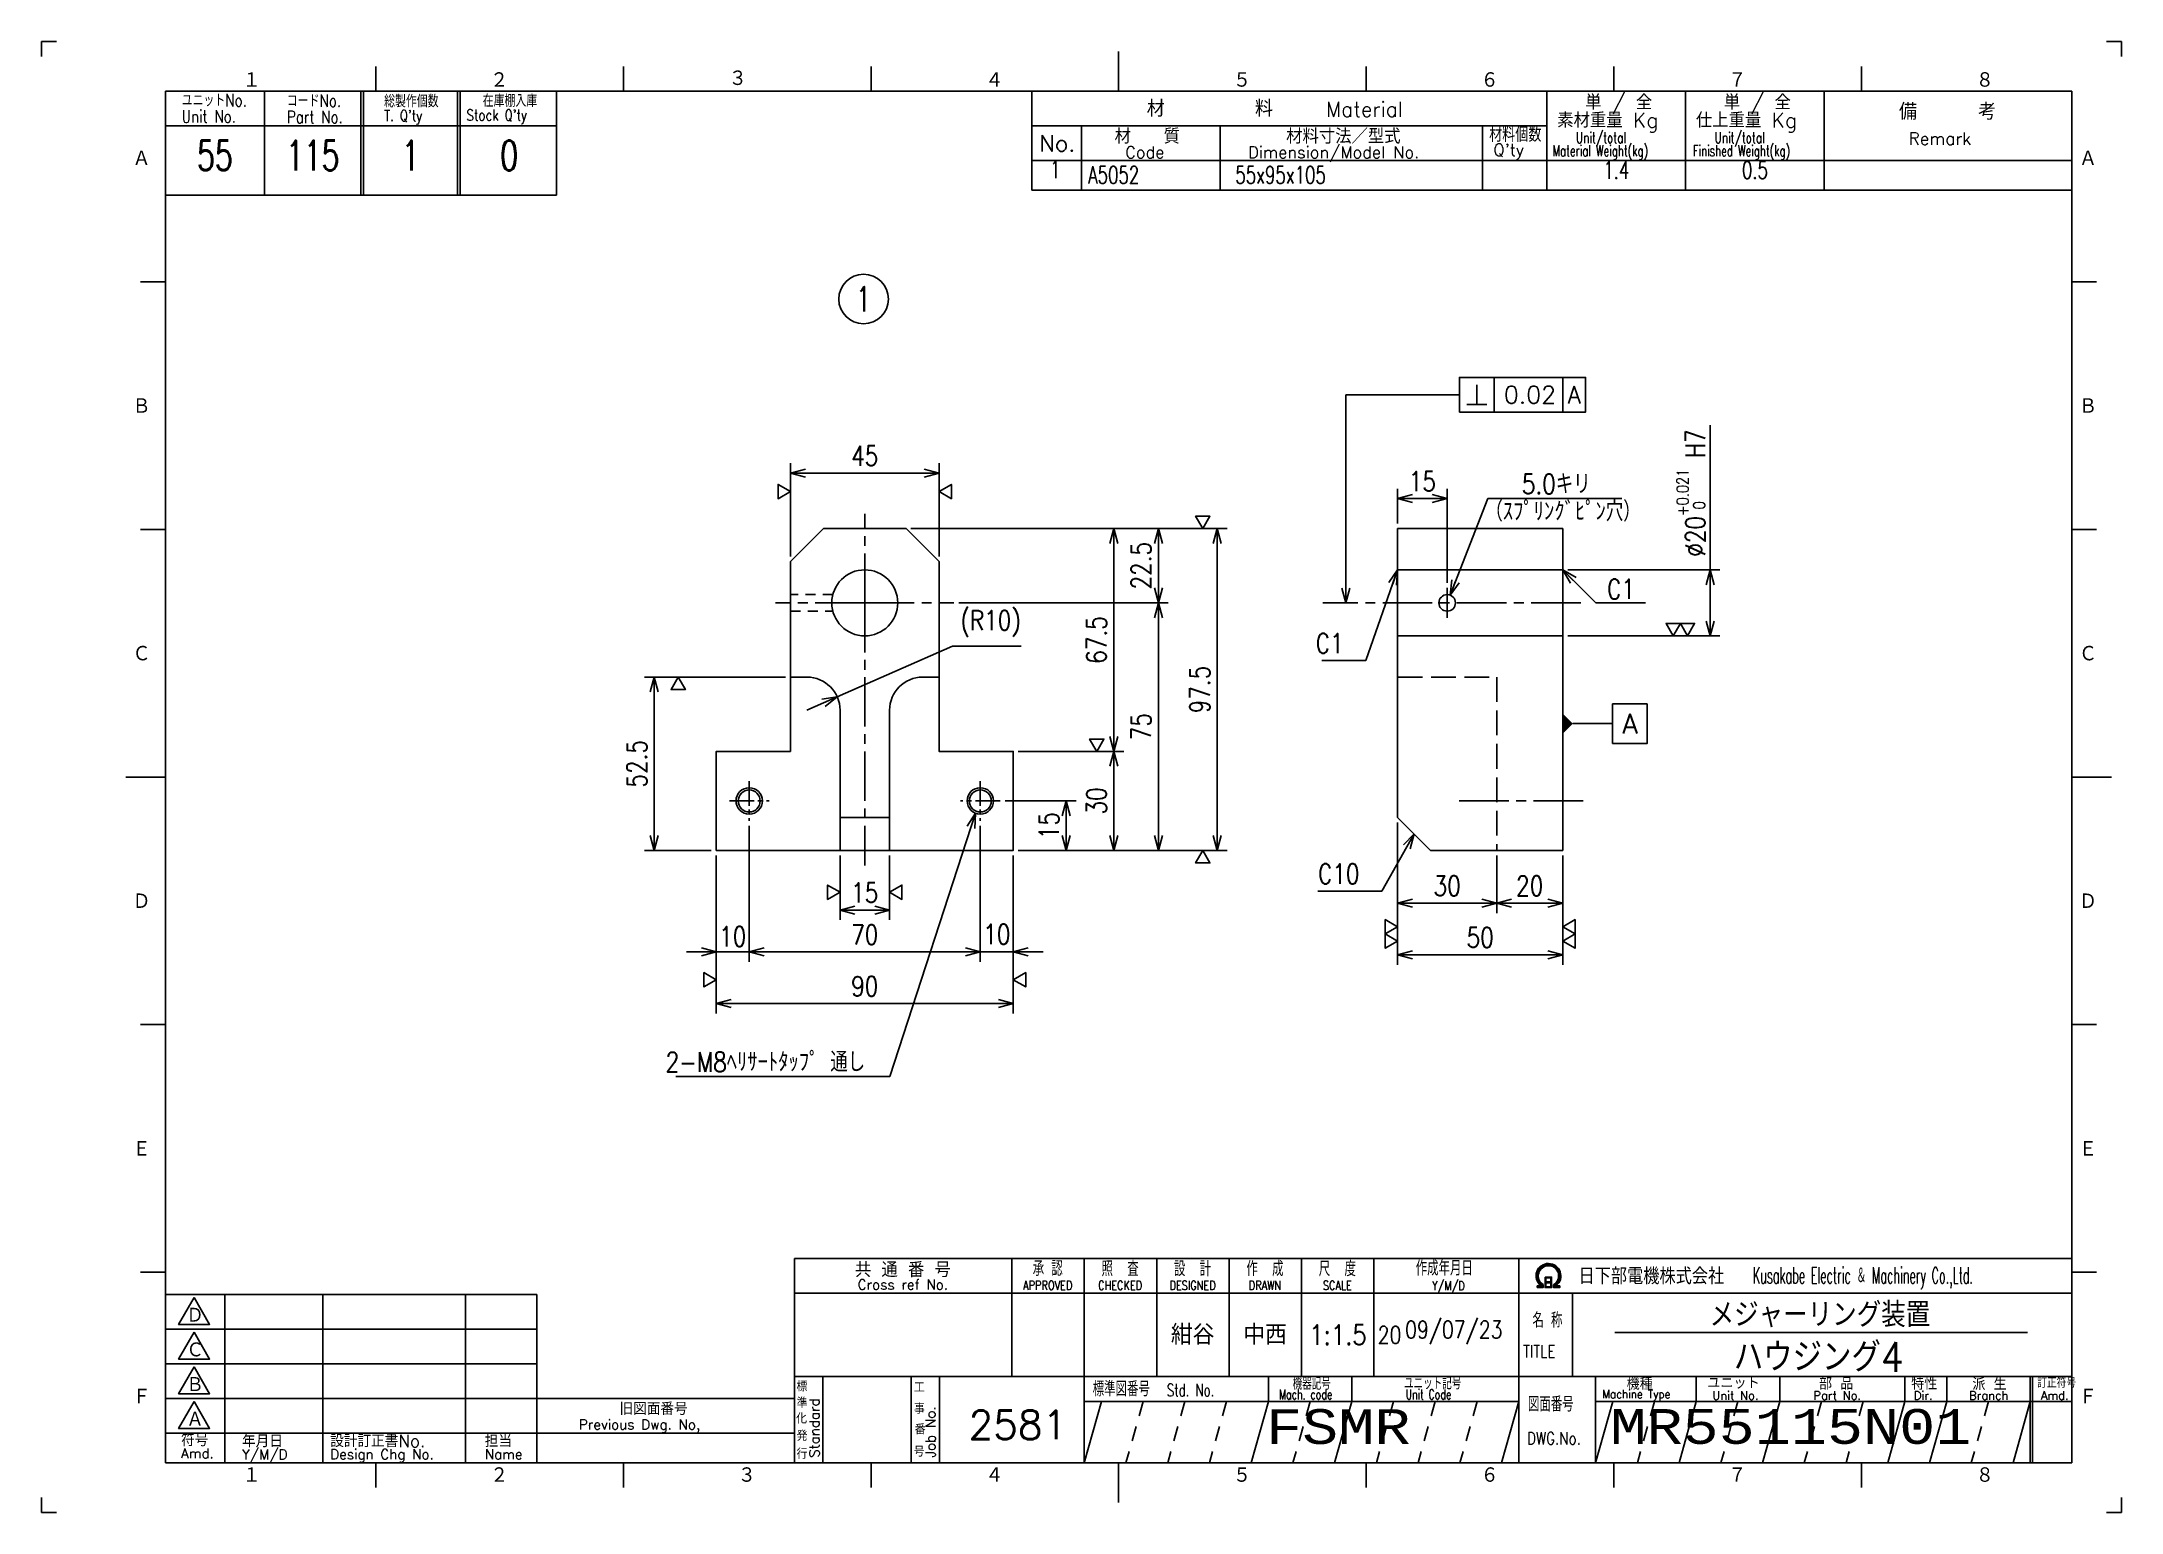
# Model space of a CAD drawing. Extents: x 0 to 630, y 0 to 446.
import ezdxf
from ezdxf.enums import TextEntityAlignment as Align

# ---------------------------------------------------------------- set-up
doc = ezdxf.new("R2010")
doc.units = 0
doc.header["$LTSCALE"] = 1.5
for name, pattern in [('GEN3', [6.75, 5, -1.75]), ('GEN3A', [3.5, 2, -1.5]), ('GEN7', [15, 10, -1.5, 2, -1.5]), ('GEN7A', [7.5, 5, -0.75, 1, -0.75])]:
    doc.linetypes.add(name, pattern=pattern)
doc.layers.get('0').update_dxf_attribs({"linetype": 'CONTINUOUS'})
doc.layers.get('DEFPOINTS').update_dxf_attribs({"linetype": 'CONTINUOUS'})
for name, color, linetype in [('2', 5, 'CONTINUOUS'), ('3', 6, 'GEN3'), ('3A', 6, 'GEN3A'), ('4', 3, 'CONTINUOUS'), ('5', 3, 'CONTINUOUS'), ('6', 52, 'CONTINUOUS'), ('7', 4, 'GEN7'), ('7A', 4, 'GEN7A'), ('8', 1, 'CONTINUOUS'), ('RAHM2', 1, 'CONTINUOUS'), ('RAHM3', 52, 'CONTINUOUS')]:
    doc.layers.add(name, color=color, linetype=linetype)
doc.styles.add('DIMENSION', font='monotxt.shx', dxfattribs={"bigfont": 'bigfont.shx'})
doc.styles.get("Standard").update_dxf_attribs({"font": 'romans.shx', "width": 0.8, "bigfont": 'extfont.shx'})
doc.styles.add('SYMBOLS', font='txt.shx', dxfattribs={"bigfont": 'extfont.shx'})
doc.dimstyles.new('GEN-ISO', dxfattribs={"dimtxt": 4, "dimasz": 3, "dimexe": 2, "dimexo": 1, "dimgap": 1, "dimtad": 3, "dimdec": 3, "dimrnd": 0.001, "dimdsep": 46, "dimtxsty": 'Standard', "dimblk": 'OPEN30', "dimcen": 0, "dimclrt": 52, "dimadec": 0, "dimazin": 0, "dimtp": 0.1, "dimtm": 0.1, "dimtfac": 0.6, "dimtdec": 3, "dimtmove": 2, "dimatfit": 3, "dimldrblk": 'OPEN30', "dimfxl": 1, "dimarcsym": 0})
doc.dimstyles.new('GEN-ISO$4', dxfattribs={"dimtxt": 4, "dimasz": 3, "dimexe": 2, "dimexo": 1, "dimgap": 1, "dimtad": 1, "dimtoh": 1, "dimdec": 3, "dimrnd": 0.001, "dimdsep": 46, "dimtxsty": 'Standard', "dimblk": 'OPEN30', "dimcen": 0, "dimclrt": 52, "dimadec": 0, "dimazin": 0, "dimtp": 0.1, "dimtm": 0.1, "dimtfac": 0.6, "dimtdec": 3, "dimtofl": 0, "dimtmove": 0, "dimatfit": 2, "dimldrblk": 'OPEN30', "dimfxl": 1, "dimarcsym": 0})

msp = doc.modelspace()

# ---------------------------------------------------------------- texts
at = {"layer": '5', "color": 52, "char_height": 6}
for s, insert, attachment_point in [('5.0キリ', (448.3852, 311.4943), 4), ('（ｽﾌﾟﾘﾝｸﾞﾋﾟﾝ穴）', (437.3399, 303.1425), 4), ('C1', (474.1995, 279.6747), 4), ('C1', (394.366, 263.2369), 6), ('C10', (399.1892, 193.4189), 6), ('2-M8ﾍﾘｻｰﾄﾀｯﾌﾟ 通し', (249.4721, 136.433), 6)]:
    msp.add_mtext(s, dxfattribs=dict(at, insert=insert, attachment_point=attachment_point))

# ---------------------------------------------------------------- blocks, each defined once
blk = doc.blocks.new('1A3ﾌﾞﾋﾝ')
at = {"layer": 'RAHM2', "color": 5, "linetype": 'Continuous'}
for p, q in [((3, 297), (0, 297)), ((0, 297), (0, 294)), ((217.5, 295), (217.5, 287)), ((417, 297), (420, 297)), ((420, 297), (420, 294)), ((67.5, 292), (67.5, 287)), ((117.5, 292), (117.5, 287)), ((167.5, 292), (167.5, 287)), ((267.5, 292), (267.5, 287)), ((317.5, 292), (317.5, 287)), ((367.5, 292), (367.5, 287)), ((410, 287), (25, 287)), ((25, 287), (25, 10)), ((104, 266), (104, 287)), ((410, 10), (410, 287)), ((25, 266), (64.5, 266)), ((64.5, 266), (104, 266)), ((20, 248.5), (25, 248.5)), ((410, 248.5), (415, 248.5)), ((20, 198.5), (25, 198.5)), ((410, 198.5), (415, 198.5)), ((17, 148.5), (25, 148.5)), ((410, 148.5), (418, 148.5)), ((20, 98.5), (25, 98.5)), ((410, 98.5), (415, 98.5)), ((20, 48.5), (25, 48.5)), ((410, 48.5), (415, 48.5)), ((25, 10), (410, 10)), ((67.5, 5), (67.5, 10)), ((117.5, 5), (117.5, 10)), ((217.5, 2), (217.5, 10)), ((267.5, 5), (267.5, 10)), ((317.5, 5), (317.5, 10)), ((367.5, 5), (367.5, 10)), ((0, 3), (0, 0)), ((0, 0), (3, 0)), ((420, 0), (417, 0)), ((420, 3), (420, 0))]:
    blk.add_line(p, q, dxfattribs=at)
at = {"layer": 'RAHM2', "color": 7, "linetype": 'Continuous'}
for p, q in [((45, 287), (45, 266)), ((64.5, 287), (64.5, 266)), ((65, 287), (65, 266)), ((84, 287), (84, 266)), ((84.5, 287), (84.5, 266)), ((200, 267), (200, 287)), ((304, 287), (304, 267)), ((332, 267), (332, 287)), ((360, 287), (360, 267)), ((25, 280), (64.5, 280)), ((64.5, 280), (104, 280)), ((200, 280), (304, 280)), ((210, 267), (210, 280)), ((238, 280), (238, 267)), ((291, 280), (291, 267)), ((200, 273), (410, 273)), ((200, 267), (410, 267)), ((195.93, 51.26), (195.93, 27.42)), ((210.55, 51.26), (210.55, 10)), ((225.18, 51.26), (225.18, 27.42)), ((239.8, 51.26), (239.8, 27.42)), ((254.43, 51.26), (254.43, 27.42)), ((269.05, 51.26), (269.05, 27.42)), ((298.3, 51.26), (298.3, 10)), ((25, 44), (100, 44)), ((37, 44), (37, 10)), ((56.8, 44), (56.8, 10)), ((85.6, 44), (85.6, 10)), ((100, 10), (100, 44)), ((152.05, 44.26), (410, 44.26)), ((269.05, 44.26), (269.05, 27.42)), ((298.3, 44.26), (298.3, 44.26)), ((309.17, 44.26), (309.17, 27.42)), ((25, 37), (100, 37)), ((25, 30), (100, 30)), ((152.05, 27.42), (410, 27.42)), ((157.77, 27.42), (157.77, 10)), ((175.59, 27.42), (175.59, 10)), ((181.3, 27.42), (181.3, 10)), ((247.73, 27.42), (247.73, 22.42)), ((264.59, 27.42), (264.59, 22.42)), ((313.83, 27.42), (313.83, 10)), ((334.15, 27.42), (334.15, 22.42)), ((351, 27.42), (351, 22.42)), ((376.29, 27.42), (376.29, 22.42)), ((384.72, 27.42), (384.72, 22.42)), ((401.57, 10), (401.57, 27.42)), ((402.07, 10), (402.07, 27.42)), ((25, 23), (100, 23)), ((100, 23), (152.05, 23)), ((210.55, 22.42), (298.3, 22.42)), ((313.83, 22.42), (410, 22.42)), ((25, 16), (100, 16)), ((100, 16), (152.05, 16)), ((167.5, 5), (167.5, 10))]:
    blk.add_line(p, q, dxfattribs=at)
at = {"layer": 'RAHM2', "color": 3, "linetype": 'Continuous'}
for p, q in [((317.73, 36.35), (401.03, 36.35)), ((214.02, 22.42), (210.55, 10)), ((247.73, 22.42), (244.26, 10)), ((264.59, 22.42), (261.12, 10)), ((298.3, 22.42), (294.83, 10)), ((334.15, 22.42), (330.68, 10)), ((351, 22.42), (347.54, 10)), ((376.29, 22.42), (372.82, 10)), ((384.72, 22.42), (381.25, 10))]:
    blk.add_line(p, q, dxfattribs=at)
at = {"layer": 'RAHM2', "color": 3, "linetype": 'GEN3A'}
for p, q in [((222.44, 22.42), (218.98, 10)), ((230.87, 22.42), (227.41, 10)), ((239.3, 22.42), (235.84, 10)), ((256.16, 22.42), (252.69, 10)), ((273.01, 22.42), (269.55, 10)), ((281.44, 22.42), (277.98, 10)), ((289.87, 22.42), (286.41, 10)), ((325.72, 22.42), (322.25, 10)), ((342.57, 22.42), (339.11, 10)), ((359.43, 22.42), (355.97, 10)), ((367.86, 22.42), (364.39, 10)), ((393.14, 22.42), (389.68, 10))]:
    blk.add_line(p, q, dxfattribs=at)
at = {"layer": 'RAHM2', "color": 5, "linetype": 'Continuous'}
blk.add_lwpolyline([(410, 51.26), (152.05, 51.26), (152.05, 10)], dxfattribs=at)
at = {"layer": 'RAHM2', "color": 7, "linetype": 'Continuous'}
for points in [[(303.62, 47.51), (303.62, 45.4), (304.92, 45.4), (304.92, 47.51), (303.62, 47.51)], [(303.77, 47.36), (303.77, 46.53), (304.77, 46.53), (304.77, 47.36), (303.77, 47.36)], [(304.77, 46.38), (304.77, 45.55), (303.77, 45.55), (303.77, 46.38), (304.77, 46.38)], [(302.02, 45.4), (303.22, 45.4), (303.22, 46.01)], [(302.02, 45.58), (302.97, 45.58), (302.97, 45.91)], [(302.72, 45.82), (302.72, 45.75), (302.02, 45.75), (302.02, 45.4)], [(305.32, 45.98), (305.32, 45.4), (306.58, 45.4), (306.58, 45.75), (305.85, 45.75), (305.85, 45.8)], [(305.57, 45.87), (305.57, 45.58), (306.58, 45.58)]]:
    blk.add_lwpolyline(points, dxfattribs=at)
for points in [[(30.79, 43.41), (27.65, 37.97), (33.92, 37.97)], [(30.79, 36.41), (27.65, 30.97), (33.92, 30.97)], [(30.79, 29.41), (27.65, 23.97), (33.92, 23.97)], [(30.79, 22.41), (27.65, 16.97), (33.92, 16.97)]]:
    blk.add_lwpolyline(points, close=True, dxfattribs=at)
at = {"layer": 'RAHM2', "color": 3, "linetype": 'Continuous'}
for points in [[(317.29, 22.42), (313.83, 10)], [(401.57, 22.42), (401.57, 22.42), (398.11, 10)]]:
    blk.add_lwpolyline(points, dxfattribs=at)
at = {"layer": 'RAHM2', "color": 7, "linetype": 'Continuous'}
for radius, start, end in [(2.5, 308.2706, 230.8952), (2.28, 303.9949, 234.4013), (2.06, 299.8294, 238.4756)]:
    blk.add_arc((304.3, 47.76), radius, start, end, dxfattribs=at)
at = {"layer": 'RAHM2', "color": 5, "linetype": 'Continuous'}
for s, p in [('１', (40.6, 287.58)), ('２', (90.6, 287.58)), ('４', (190.6, 287.58)), ('５', (240.6, 287.58)), ('６', (290.6, 287.58)), ('７', (340.6, 287.58)), ('８', (390.6, 287.58)), ('Ａ', (18.36, 271.74)), ('Ａ', (411.44, 271.74)), ('Ｂ', (18.36, 221.74)), ('Ｂ', (411.44, 221.74)), ('Ｃ', (18.36, 171.74)), ('Ｃ', (411.44, 171.74)), ('Ｄ', (18.36, 121.74)), ('Ｄ', (411.44, 121.74)), ('Ｅ', (18.36, 71.74)), ('Ｅ', (411.44, 71.74)), ('Ｆ', (18.36, 21.74)), ('Ｆ', (411.44, 21.74)), ('１', (40.6, 5.87)), ('２', (90.6, 5.87)), ('３', (140.6, 5.87)), ('４', (190.6, 5.87)), ('５', (240.6, 5.87)), ('６', (290.6, 5.87)), ('７', (340.6, 5.87)), ('８', (390.6, 5.87))]:
    blk.add_text(s, height=3.31, dxfattribs=at).set_placement(p)
blk.add_text('３', height=3.31, dxfattribs=at).set_placement((140.6, 289.58), align=Align.MIDDLE)
at = {"layer": 'RAHM2', "color": 7, "linetype": 'Continuous'}
for s, height, width, p in [('ユニットNo.', 2.5, 0.8, (28.29, 283.92)), ('コードNo.', 2.5, 0.8, (49.52, 283.81)), ('総製作個数', 2.5, 0.8, (69.17, 283.72)), ('在庫棚入庫', 2.5, 0.8, (89.08, 283.82)), ('Unit No.', 2.5, 0.8, (28.29, 280.64)), ('Part No.', 2.5, 0.8, (49.52, 280.53)), ("T. Q'ty", 2.2, 0.8, (69.17, 280.96)), ("Stock Q'ty", 2.2, 0.8, (85.8, 281.06)), ('材料個数', 3, 0.8, (292.32, 276.75)), ('Unit/total', 2.2, 0.7, (309.86, 276.49)), ('Unit/total', 2.2, 0.7, (337.86, 276.49)), ('Material Weight(kg)', 2.2, 0.68, (305.1, 273.86)), ('Finished Weight(kg)', 2.2, 0.68, (333.46, 273.86)), ('作成年月日', 3, 0.7, (277.49, 47.82)), ('Y/M/D', 1.8, 0.8, (280.79, 44.87)), ('Kusakabe Electric ＆ Machinery Co.,Ltd.', 3.3108, 0.5, (345.56, 46.19)), ('名 称', 3, 0.7, (301.06, 37.33)), ('20', 3.5, 0.8, (269.81, 34.08)), ('TITLE', 2.5, 0.8, (299.18, 31.25)), ('標準図番号', 3, 0.7, (212.26, 23.44)), ('Std. No.', 2.5, 0.7, (227.23, 23.44)), ('機器記号', 2.5, 0.7, (252.65, 24.77)), ('ユニット記号', 2.5, 0.7, (275.14, 24.85)), ('訂正符号', 2, 0.7, (403.01, 25.16)), ('Mach. code', 2, 0.7, (249.86, 22.83)), ('Unit Code', 2, 0.7, (275.45, 22.83)), ('図面番号', 3, 0.7, (300.15, 20.37)), ('Machine Type', 1.7, 0.9, (315.15, 23.05))]:
    blk.add_text(s, height=height, dxfattribs=dict(at, width=width)).set_placement(p)
for s, height, p in [('単 / 全', 3, (311.71, 283.26)), ('単 / 全', 3, (339.71, 283.26)), ('材\u3000\u3000\u3000\u3000\u3000料', 3.311, (223.18, 281.82)), ('Material', 3, (259.34, 281.82)), ('素材重量 Kg', 3, (306.08, 279.63)), ('仕上重量 Kg', 3, (334.08, 279.63)), ('備     考', 3.311, (375.08, 281.21)), ('No.', 3.311, (201.5, 274.82)), ('材\u3000\u3000質', 3, (216.68, 276.39)), ('材料寸法／型式', 3, (251.33, 276.39)), ('Remark', 2.5, (377.03, 276.16)), ('Code', 2.4, (218.82, 273.45)), ('Dimension/Model No.', 2.4, (243.65, 273.45)), ("Q'ty", 2.4, (293.19, 273.93)), ('Ｄ', 3.2, (29.23, 38.2)), ('Ｃ', 3.2, (29.23, 31.2)), ('Ｂ', 3.2, (29.23, 24.2)), ('標', 2, (152.44, 24.43)), ('工', 2, (176.15, 24.24)), ('機種', 2.4, (320.08, 24.76)), ('ユニット', 2.4, (336.39, 24.96)), ('部 品', 2.4, (358.93, 24.79)), ('特性', 2.4, (377.55, 24.78)), ('派 生', 2.4, (389.89, 24.72)), ('旧図面番号', 2.5, (116.71, 19.69)), ('準', 2, (152.47, 21.11)), ('事', 2, (176.17, 19.92)), ('Unit No.', 1.7, (337.39, 22.76)), ('Part No.', 1.7, (357.81, 22.76)), ('Dir.', 1.7, (378.09, 22.76)), ('Branch', 1.7, (389.24, 22.76)), ('Amd.', 1.7, (403.74, 22.76)), ('Ａ', 3.2, (29.23, 17.2)), ('Previous Dwg. No,', 2, (108.5, 16.75)), ('化', 2, (152.37, 17.95)), ('番', 2, (176.31, 15.76)), ('Amd.', 2, (28.17, 10.93)), ('符号', 2.5, (28.17, 13.37)), ('Y/M/D', 2, (40.49, 10.7)), ('年月日', 2.5, (40.49, 13.14)), ('設計訂正書No.', 2.5, (58.29, 13.18)), ('Design Chg No.', 2, (58.29, 10.75)), ('担当', 2.5, (89.5, 13.18)), ('Name', 2, (89.5, 10.75)), ('行', 2, (152.46, 10.82)), ('発', 2, (152.46, 14.47)), ('号', 2, (176.11, 11.28))]:
    blk.add_text(s, height=height, dxfattribs=at).set_placement(p)
for s, height, p in [('共 通 番 号', 3, (173.93, 49.14)), ('Cross ref No.', 2, (173.93, 46.01))]:
    blk.add_text(s, height=height, dxfattribs=at).set_placement(p, align=Align.MIDDLE)
for s, height, width, p in [('承 認', 3, 0.7, (203.18, 49.35)), ('照  査', 3, 0.7, (217.8, 49.35)), ('設  計', 3, 0.7, (232.43, 49.35)), ('作  成', 3, 0.7, (247.05, 49.35)), ('尺  度', 3, 0.7, (261.67, 49.35)), ('APPROVED', 1.8, 0.8, (203.18, 45.85)), ('CHECKED', 1.8, 0.8, (217.8, 45.85)), ('DESIGNED', 1.8, 0.8, (232.43, 45.85)), ('DRAWN', 1.8, 0.8, (247.05, 45.85)), ('SCALE', 1.8, 0.8, (261.67, 45.85)), ('DWG.No.', 2.5, 0.8, (305.41, 14.96))]:
    blk.add_text(s, height=height, dxfattribs=dict(at, width=width)).set_placement(p, align=Align.MIDDLE)
at = {"layer": 'RAHM2', "color": 7, "linetype": 'Continuous', "width": 0.844147}
blk.add_text('日下部電機株式会社', height=3.311, dxfattribs=at).set_placement((310.35, 46.06), (339.79, 46.06), align=Align.FIT)
at = {"layer": 'RAHM2', "color": 7, "linetype": 'Continuous'}
for s, p in [('Standard', (157.07, 11.05)), ('Job No.', (180.5, 11.05))]:
    blk.add_text(s, height=2, rotation=90, dxfattribs=at).set_placement(p)
at = {"layer": 'RAHM2', "color": 5, "linetype": 'Continuous', "width": 0.7}
for tag, p in [('HEADER3', (35, 274.01)), ('HEADER4', (54.75, 274)), ('HEADER15', (74.49, 274)), ('HEADER16', (94.43, 274))]:
    blk.add_attdef(tag, text='', height=6, dxfattribs=at).set_placement(p, align=Align.MIDDLE)
at = {"layer": 'RAHM2', "color": 7, "linetype": 'Continuous'}
blk.add_attdef('HEADER5', text='', height=2.5, dxfattribs=at).set_placement((63.69, 267.1), align=Align.BOTTOM_RIGHT)
for tag, height, width, p in [('HEADER1', 5, 0.9, (359.12, 40.15)), ('HEADER25', 3.2, 0.63, (46.91, 40.38)), ('HEADER23', 3.33, 0.8, (71.4, 40.2)), ('HEADER24', 3.5, 0.8, (92.57, 40.22)), ('HEADER7', 5, 0.8, (174.38, 35.8)), ('GEN-TITLE-SCA', 4, 0.85, (261.79, 35.85)), ('HEADER22', 3.2, 0.63, (46.91, 33.38)), ('HEADER20', 3.33, 0.8, (71.4, 33.2)), ('HEADER21', 3.5, 0.8, (92.57, 33.22)), ('HEADER2', 6, 0.9, (358.89, 31.68)), ('HEADER19', 3.2, 0.63, (46.91, 26.38)), ('HEADER17', 3.33, 0.8, (71.4, 26.2)), ('HEADER18', 3.5, 0.8, (92.57, 26.22)), ('HEADER11', 3.2, 0.63, (46.91, 19.38)), ('HEADER9', 3.33, 0.8, (71.4, 19.2)), ('HEADER10', 3.5, 0.8, (92.57, 19.22)), ('HEADER14', 3.31, 0.8, (126.54, 12.82))]:
    blk.add_attdef(tag, text='', height=height, dxfattribs=dict(at, width=width)).set_placement(p, align=Align.MIDDLE)
for tag, p in [('HEADER27', (232.45, 36.09)), ('HEADER26', (247.07, 36.09))]:
    blk.add_attdef(tag, text='', height=4, dxfattribs=at).set_placement(p, align=Align.MIDDLE)
at = {"layer": 'RAHM2', "color": 7, "linetype": 'Continuous', "width": 0.8}
blk.add_attdef('GEN-TITLE-DAT', text='', height=3.5, dxfattribs=at).set_placement((275.35, 34.1), align=Align.BOTTOM_LEFT)
at = {"layer": 'RAHM2', "color": 5, "linetype": 'Continuous'}
blk.add_attdef('HEADER6', text='', height=5.8, dxfattribs=at).set_placement((207.09, 13.03), align=Align.BOTTOM_RIGHT)
at = {"layer": 'RAHM2', "color": 5, "linetype": 'Continuous', "style": 'DIMENSION', "width": 1.2}
for tag, p in [('HEADER13', (213.56, 11.75)), ('HEADER12', (247.26, 11.72)), ('GEN-TITLE-DWG', (316.79, 11.74))]:
    blk.add_attdef(tag, text='', height=7.02, dxfattribs=at).set_placement(p, align=Align.BOTTOM_LEFT)
at = {"layer": 'RAHM2', "color": 5, "linetype": 'Continuous', "style": 'DIMENSION'}
blk.add_attdef('HEADER8', text='', height=7.02, dxfattribs=at).set_placement((408.58, 11.71), align=Align.BOTTOM_RIGHT)
blk = doc.blocks.new('GENBALLOON1')
blk.add_circle((0, 0), 5)
at = {"flags": 1}
blk.add_attdef('GEN_PARENT', text='', height=2.5, dxfattribs=at).set_placement((0, 0), align=Align.MIDDLE)
blk.add_attdef('REF_NO', text='', height=3.5).set_placement((0, 0), align=Align.MIDDLE)
at = {"color": 7, "flags": 1}
for tag, p in [('5GENINF', (6.43, 0.96)), ('6GENINF', (6.43, 0.63)), ('7GENINF', (6.43, 0.3)), ('8GENINF', (6.43, -0.04)), ('9GENINF', (6.43, -0.37)), ('3GENINF', (6.43, -2.34)), ('4GENINF', (6.43, -2.67)), ('10GENINF', (6.43, -0.7)), ('11GENINF', (6.43, -1)), ('12GENINF', (6.43, -1.34)), ('13GENINF', (6.43, -1.67)), ('14GENINF', (6.43, -2)), ('15GENINF', (6.43, -3)), ('16GENINF', (6.43, -3.34)), ('17GENINF', (6.43, -3.7)), ('18GENINF', (6.43, -4.04)), ('19GENINF', (6.43, -4.37)), ('20GENINF', (6.43, -4.7)), ('21GENINF', (6.43, -5.04)), ('22GENINF', (6.43, -5.37))]:
    blk.add_attdef(tag, p, '', height=0.2, dxfattribs=at)
blk = doc.blocks.new('STDBUHIN')
at = {"color": 7}
for p, q in [((0, 0), (0, -6)), ((10, 0), (10, -6)), ((38, 0), (38, -6)), ((91, 0), (91, -6)), ((104, 0), (104, -6)), ((132, 0), (132, -6)), ((160, 0), (160, -6)), ((0, -6), (210, -6))]:
    blk.add_line(p, q, dxfattribs=at)
at = {"layer": 'RAHM3', "color": 7, "width": 0.9}
for tag, p in [('1GENST', (4.710911, -4.609434)), ('4GENST', (96.434633, -4.658422)), ('5GENST', (118, -4.729)), ('6GENST', (146, -4.729))]:
    blk.add_attdef(tag, text='', height=3.5, dxfattribs=at).set_placement(p, align=Align.BOTTOM_CENTER)
at = {"layer": 'RAHM3', "color": 7}
for tag, p, width in [('2GENST', (11.373533, -4.658422), 0.8), ('3GENST', (41.070972, -4.658422), 0.8), ('7GENST', (162.759538, -4.671383), 0.9)]:
    blk.add_attdef(tag, p, '', height=3.5, dxfattribs=dict(at, width=width))
blk = doc.blocks.new('_Open30')
at = {"color": 0, "linetype": 'ByBlock', "lineweight": -2}
for p, q in [((-1, 0.27), (0, 0)), ((0, 0), (-1, -0.27)), ((0, 0), (-1, 0))]:
    blk.add_line(p, q, dxfattribs=at)
blk = doc.blocks.new('*D30')
at = {"layer": '5', "color": 0, "lineweight": -2}
for p, q in [((263.35, 298), (327.78, 298)), ((324.78, 235), (324.78, 293.5)), ((295.85, 230.5), (327.78, 230.5))]:
    blk.add_line(p, q, dxfattribs=at)
at = {"layer": 'DEFPOINTS', "color": 0}
for p in [(261.85, 298), (324.78, 298), (294.35, 230.5)]:
    blk.add_point(p, dxfattribs=at)
at = {"layer": '5', "color": 0, "lineweight": -2, "xscale": 4.5, "yscale": 4.5, "zscale": 4.5}
for p, rotation in [((324.78, 298), 90), ((324.78, 230.5), 270)]:
    blk.add_blockref('_Open30', p, dxfattribs=dict(at, rotation=rotation))
at = {"layer": '5', "color": 52, "insert": (319.53, 264.25), "char_height": 6, "attachment_point": 5, "rotation": 90}
blk.add_mtext('67.5', dxfattribs=at)
blk = doc.blocks.new('*D31')
at = {"layer": '5', "color": 0, "lineweight": -2}
for p, q in [((295.85, 230.5), (327.78, 230.5)), ((324.78, 226), (324.78, 205)), ((295.85, 200.5), (327.78, 200.5))]:
    blk.add_line(p, q, dxfattribs=at)
at = {"layer": 'DEFPOINTS', "color": 0}
for p in [(294.35, 230.5), (294.35, 200.5), (324.78, 200.5)]:
    blk.add_point(p, dxfattribs=at)
at = {"layer": '5', "color": 0, "lineweight": -2, "xscale": 4.5, "yscale": 4.5, "zscale": 4.5}
for p, rotation in [((324.78, 230.5), 90), ((324.78, 200.5), 270)]:
    blk.add_blockref('_Open30', p, dxfattribs=dict(at, rotation=rotation))
at = {"layer": '5', "color": 52, "insert": (319.53, 215.5), "char_height": 6, "attachment_point": 5, "rotation": 90}
blk.add_mtext('30', dxfattribs=at)
blk = doc.blocks.new('*D32')
at = {"layer": '5', "color": 0, "lineweight": -2}
for p, q in [((263.35, 298), (359.11, 298)), ((356.11, 293.5), (356.11, 205)), ((295.85, 200.5), (359.11, 200.5))]:
    blk.add_line(p, q, dxfattribs=at)
at = {"layer": 'DEFPOINTS', "color": 0}
for p in [(261.85, 298), (294.35, 200.5), (356.11, 200.5)]:
    blk.add_point(p, dxfattribs=at)
at = {"layer": '5', "color": 0, "lineweight": -2, "xscale": 4.5, "yscale": 4.5, "zscale": 4.5}
for p, rotation in [((356.11, 298), 90), ((356.11, 200.5), 270)]:
    blk.add_blockref('_Open30', p, dxfattribs=dict(at, rotation=rotation))
at = {"layer": '5', "color": 52, "insert": (350.86, 249.25), "char_height": 6, "attachment_point": 5, "rotation": 90}
blk.add_mtext('97.5', dxfattribs=at)
blk = doc.blocks.new('*D33')
at = {"layer": '5', "color": 0, "lineweight": -2}
for p, q in [((263.35, 298), (341.29, 298)), ((338.29, 280), (338.29, 293.5)), ((277.85, 275.5), (341.29, 275.5))]:
    blk.add_line(p, q, dxfattribs=at)
at = {"layer": 'DEFPOINTS', "color": 0}
for p in [(261.85, 298), (338.29, 298), (276.35, 275.5)]:
    blk.add_point(p, dxfattribs=at)
at = {"layer": '5', "color": 0, "lineweight": -2, "xscale": 4.5, "yscale": 4.5, "zscale": 4.5}
for p, rotation in [((338.29, 298), 90), ((338.29, 275.5), 270)]:
    blk.add_blockref('_Open30', p, dxfattribs=dict(at, rotation=rotation))
at = {"layer": '5', "color": 52, "insert": (333.04, 286.75), "char_height": 6, "attachment_point": 5, "rotation": 90}
blk.add_mtext('22.5', dxfattribs=at)
blk = doc.blocks.new('*D34')
at = {"layer": '5', "color": 0, "lineweight": -2}
for p, q in [((277.85, 275.5), (341.29, 275.5)), ((338.29, 205), (338.29, 271)), ((295.85, 200.5), (341.29, 200.5))]:
    blk.add_line(p, q, dxfattribs=at)
at = {"layer": 'DEFPOINTS', "color": 0}
for p in [(276.35, 275.5), (338.29, 275.5), (294.35, 200.5)]:
    blk.add_point(p, dxfattribs=at)
at = {"layer": '5', "color": 0, "lineweight": -2, "xscale": 4.5, "yscale": 4.5, "zscale": 4.5}
for p, rotation in [((338.29, 275.5), 90), ((338.29, 200.5), 270)]:
    blk.add_blockref('_Open30', p, dxfattribs=dict(at, rotation=rotation))
at = {"layer": '5', "color": 52, "insert": (333.04, 238), "char_height": 6, "attachment_point": 5, "rotation": 90}
blk.add_mtext('75', dxfattribs=at)
blk = doc.blocks.new('*D35')
at = {"layer": '5', "color": 0, "lineweight": -2}
for p, q in [((225.35, 253), (182.58, 253)), ((185.58, 205), (185.58, 248.5)), ((202.85, 200.5), (182.58, 200.5))]:
    blk.add_line(p, q, dxfattribs=at)
at = {"layer": 'DEFPOINTS', "color": 0}
for p in [(185.58, 253), (226.85, 253), (204.35, 200.5)]:
    blk.add_point(p, dxfattribs=at)
at = {"layer": '5', "color": 0, "lineweight": -2, "xscale": 4.5, "yscale": 4.5, "zscale": 4.5}
for p, rotation in [((185.58, 253), 90), ((185.58, 200.5), 270)]:
    blk.add_blockref('_Open30', p, dxfattribs=dict(at, rotation=rotation))
at = {"layer": '5', "color": 52, "insert": (180.33, 226.75), "char_height": 6, "attachment_point": 5, "rotation": 90}
blk.add_mtext('52.5', dxfattribs=at)
blk = doc.blocks.new('*D36')
at = {"layer": '5', "color": 0, "lineweight": -2}
for p, q in [((204.35, 199), (204.35, 151.12)), ((294.35, 199), (294.35, 151.12)), ((208.85, 154.12), (289.85, 154.12))]:
    blk.add_line(p, q, dxfattribs=at)
at = {"layer": 'DEFPOINTS', "color": 0}
for p in [(204.35, 200.5), (294.35, 200.5), (294.35, 154.12)]:
    blk.add_point(p, dxfattribs=at)
at = {"layer": '5', "color": 0, "lineweight": -2, "xscale": 4.5, "yscale": 4.5, "zscale": 4.5, "rotation": 180}
blk.add_blockref('_Open30', (204.35, 154.12), dxfattribs=at)
at = {"layer": '5', "color": 0, "lineweight": -2, "xscale": 4.5, "yscale": 4.5, "zscale": 4.5}
blk.add_blockref('_Open30', (294.35, 154.12), dxfattribs=at)
at = {"layer": '5', "color": 52, "insert": (249.35, 159.37), "char_height": 6, "attachment_point": 5}
blk.add_mtext('90', dxfattribs=at)
blk = doc.blocks.new('*D37')
at = {"layer": '5', "color": 0, "lineweight": -2}
for p, q in [((214.35, 208), (214.35, 166.75)), ((204.35, 199), (204.35, 166.75)), ((199.85, 169.75), (195.35, 169.75)), ((214.35, 169.75), (204.35, 169.75)), ((218.85, 169.75), (223.35, 169.75))]:
    blk.add_line(p, q, dxfattribs=at)
at = {"layer": 'DEFPOINTS', "color": 0}
for p in [(214.35, 209.5), (204.35, 200.5), (204.35, 169.75)]:
    blk.add_point(p, dxfattribs=at)
at = {"layer": '5', "color": 0, "lineweight": -2, "xscale": 4.5, "yscale": 4.5, "zscale": 4.5}
blk.add_blockref('_Open30', (204.35, 169.75), dxfattribs=at)
at = {"layer": '5', "color": 0, "lineweight": -2, "xscale": 4.5, "yscale": 4.5, "zscale": 4.5, "rotation": 180}
blk.add_blockref('_Open30', (214.35, 169.75), dxfattribs=at)
at = {"layer": '5', "color": 52, "insert": (209.35, 174.43), "char_height": 6, "attachment_point": 5}
blk.add_mtext('10', dxfattribs=at)
blk = doc.blocks.new('*D38')
at = {"layer": '5', "color": 0, "lineweight": -2}
for p, q in [((214.35, 208), (214.35, 166.75)), ((284.35, 208), (284.35, 166.75)), ((279.85, 169.75), (218.85, 169.75))]:
    blk.add_line(p, q, dxfattribs=at)
at = {"layer": 'DEFPOINTS', "color": 0}
for p in [(214.35, 209.5), (284.35, 209.5), (214.35, 169.75)]:
    blk.add_point(p, dxfattribs=at)
at = {"layer": '5', "color": 0, "lineweight": -2, "xscale": 4.5, "yscale": 4.5, "zscale": 4.5, "rotation": 180}
blk.add_blockref('_Open30', (214.35, 169.75), dxfattribs=at)
at = {"layer": '5', "color": 0, "lineweight": -2, "xscale": 4.5, "yscale": 4.5, "zscale": 4.5}
blk.add_blockref('_Open30', (284.35, 169.75), dxfattribs=at)
at = {"layer": '5', "color": 52, "insert": (249.35, 175), "char_height": 6, "attachment_point": 5}
blk.add_mtext('70', dxfattribs=at)
blk = doc.blocks.new('*D39')
at = {"layer": '5', "color": 0, "lineweight": -2}
for p, q in [((241.85, 199), (241.85, 179.46)), ((256.85, 199), (256.85, 179.46)), ((246.35, 182.46), (252.35, 182.46))]:
    blk.add_line(p, q, dxfattribs=at)
at = {"layer": 'DEFPOINTS', "color": 0}
for p in [(241.85, 200.5), (256.85, 200.5), (256.85, 182.46)]:
    blk.add_point(p, dxfattribs=at)
at = {"layer": '5', "color": 0, "lineweight": -2, "xscale": 4.5, "yscale": 4.5, "zscale": 4.5, "rotation": 180}
blk.add_blockref('_Open30', (241.85, 182.46), dxfattribs=at)
at = {"layer": '5', "color": 0, "lineweight": -2, "xscale": 4.5, "yscale": 4.5, "zscale": 4.5}
blk.add_blockref('_Open30', (256.85, 182.46), dxfattribs=at)
at = {"layer": '5', "color": 52, "insert": (249.35, 187.71), "char_height": 6, "attachment_point": 5}
blk.add_mtext('15', dxfattribs=at)
blk = doc.blocks.new('*D40')
at = {"layer": '5', "color": 0, "lineweight": -2}
for p, q in [((284.35, 208), (284.35, 166.75)), ((294.35, 199), (294.35, 166.75)), ((279.85, 169.75), (275.35, 169.75)), ((284.35, 169.75), (294.35, 169.75)), ((298.85, 169.75), (303.35, 169.75))]:
    blk.add_line(p, q, dxfattribs=at)
at = {"layer": 'DEFPOINTS', "color": 0}
for p in [(284.35, 209.5), (294.35, 200.5), (294.35, 169.75)]:
    blk.add_point(p, dxfattribs=at)
at = {"layer": '5', "color": 0, "lineweight": -2, "xscale": 4.5, "yscale": 4.5, "zscale": 4.5}
blk.add_blockref('_Open30', (284.35, 169.75), dxfattribs=at)
at = {"layer": '5', "color": 0, "lineweight": -2, "xscale": 4.5, "yscale": 4.5, "zscale": 4.5, "rotation": 180}
blk.add_blockref('_Open30', (294.35, 169.75), dxfattribs=at)
at = {"layer": '5', "color": 52, "insert": (289.35, 175.13), "char_height": 6, "attachment_point": 5}
blk.add_mtext('10', dxfattribs=at)
blk = doc.blocks.new('*D41')
at = {"layer": '5', "color": 0, "lineweight": -2}
for p, q in [((291.85, 215.5), (313.38, 215.5)), ((310.38, 211), (310.38, 205)), ((295.85, 200.5), (313.38, 200.5))]:
    blk.add_line(p, q, dxfattribs=at)
at = {"layer": 'DEFPOINTS', "color": 0}
for p in [(290.35, 215.5), (294.35, 200.5), (310.38, 200.5)]:
    blk.add_point(p, dxfattribs=at)
at = {"layer": '5', "color": 0, "lineweight": -2, "xscale": 4.5, "yscale": 4.5, "zscale": 4.5}
for p, rotation in [((310.38, 215.5), 90), ((310.38, 200.5), 270)]:
    blk.add_blockref('_Open30', p, dxfattribs=dict(at, rotation=rotation))
at = {"layer": '5', "color": 52, "insert": (305.13, 208), "char_height": 6, "attachment_point": 5, "rotation": 90}
blk.add_mtext('15', dxfattribs=at)
blk = doc.blocks.new('*D42')
at = {"layer": '5', "color": 0, "lineweight": -2}
for p, q in [((226.85, 289.5), (226.85, 317.77)), ((271.85, 289.5), (271.85, 317.77)), ((231.35, 314.77), (267.35, 314.77))]:
    blk.add_line(p, q, dxfattribs=at)
at = {"layer": 'DEFPOINTS', "color": 0}
for p in [(271.85, 314.77), (226.85, 288), (271.85, 288)]:
    blk.add_point(p, dxfattribs=at)
at = {"layer": '5', "color": 0, "lineweight": -2, "xscale": 4.5, "yscale": 4.5, "zscale": 4.5, "rotation": 180}
blk.add_blockref('_Open30', (226.85, 314.77), dxfattribs=at)
at = {"layer": '5', "color": 0, "lineweight": -2, "xscale": 4.5, "yscale": 4.5, "zscale": 4.5}
blk.add_blockref('_Open30', (271.85, 314.77), dxfattribs=at)
at = {"layer": '5', "color": 52, "insert": (249.35, 320.02), "char_height": 6, "attachment_point": 5}
blk.add_mtext('45', dxfattribs=at)
blk = doc.blocks.new('*D43')
at = {"layer": '5', "color": 0, "lineweight": -2}
for p, q in [((241, 247.02), (275.95, 262.38)), ((275.95, 262.38), (296.71, 262.38)), ((231.85, 243), (236.89, 245.21))]:
    blk.add_line(p, q, dxfattribs=at)
at = {"layer": 'DEFPOINTS', "color": 0}
for p in [(241, 247.02), (231.85, 243)]:
    blk.add_point(p, dxfattribs=at)
at = {"layer": '5', "color": 0, "lineweight": -2, "xscale": 4.5, "yscale": 4.5, "zscale": 4.5, "rotation": 23.72951897862561}
blk.add_blockref('_Open30', (241, 247.02), dxfattribs=at)
at = {"layer": '5', "color": 52, "insert": (287.45, 269.2), "char_height": 6, "attachment_point": 5}
blk.add_mtext('(R10)', dxfattribs=at)
blk = doc.blocks.new('*D44')
at = {"layer": '5', "color": 0, "lineweight": -2}
for p, q in [((410.77, 209), (410.77, 181.53)), ((440.77, 199), (440.77, 181.53)), ((436.27, 184.53), (415.27, 184.53))]:
    blk.add_line(p, q, dxfattribs=at)
at = {"layer": 'DEFPOINTS', "color": 0}
for p in [(410.77, 210.5), (440.77, 200.5), (410.77, 184.53)]:
    blk.add_point(p, dxfattribs=at)
at = {"layer": '5', "color": 0, "lineweight": -2, "xscale": 4.5, "yscale": 4.5, "zscale": 4.5, "rotation": 180}
blk.add_blockref('_Open30', (410.77, 184.53), dxfattribs=at)
at = {"layer": '5', "color": 0, "lineweight": -2, "xscale": 4.5, "yscale": 4.5, "zscale": 4.5}
blk.add_blockref('_Open30', (440.77, 184.53), dxfattribs=at)
at = {"layer": '5', "color": 52, "insert": (425.77, 189.78), "char_height": 6, "attachment_point": 5}
blk.add_mtext('30', dxfattribs=at)
blk = doc.blocks.new('*D45')
at = {"layer": '5', "color": 0, "lineweight": -2}
for p, q in [((410.77, 209), (410.77, 165.9)), ((460.77, 199), (460.77, 165.9)), ((415.27, 168.9), (456.27, 168.9))]:
    blk.add_line(p, q, dxfattribs=at)
at = {"layer": 'DEFPOINTS', "color": 0}
for p in [(410.77, 210.5), (460.77, 200.5), (460.77, 168.9)]:
    blk.add_point(p, dxfattribs=at)
at = {"layer": '5', "color": 0, "lineweight": -2, "xscale": 4.5, "yscale": 4.5, "zscale": 4.5, "rotation": 180}
blk.add_blockref('_Open30', (410.77, 168.9), dxfattribs=at)
at = {"layer": '5', "color": 0, "lineweight": -2, "xscale": 4.5, "yscale": 4.5, "zscale": 4.5}
blk.add_blockref('_Open30', (460.77, 168.9), dxfattribs=at)
at = {"layer": '5', "color": 52, "insert": (435.77, 174.15), "char_height": 6, "attachment_point": 5}
blk.add_mtext('50', dxfattribs=at)
blk = doc.blocks.new('*D46')
at = {"layer": '5', "color": 0, "lineweight": -2}
for p, q in [((440.77, 199), (440.77, 181.53)), ((460.77, 199), (460.77, 181.53)), ((445.27, 184.53), (456.27, 184.53))]:
    blk.add_line(p, q, dxfattribs=at)
at = {"layer": 'DEFPOINTS', "color": 0}
for p in [(440.77, 200.5), (460.77, 200.5), (460.77, 184.53)]:
    blk.add_point(p, dxfattribs=at)
at = {"layer": '5', "color": 0, "lineweight": -2, "xscale": 4.5, "yscale": 4.5, "zscale": 4.5, "rotation": 180}
blk.add_blockref('_Open30', (440.77, 184.53), dxfattribs=at)
at = {"layer": '5', "color": 0, "lineweight": -2, "xscale": 4.5, "yscale": 4.5, "zscale": 4.5}
blk.add_blockref('_Open30', (460.77, 184.53), dxfattribs=at)
at = {"layer": '5', "color": 52, "insert": (450.77, 189.78), "char_height": 6, "attachment_point": 5}
blk.add_mtext('20', dxfattribs=at)
blk = doc.blocks.new('*D47')
at = {"layer": '5', "color": 0, "lineweight": -2}
for p, q in [((462.27, 285.5), (508.39, 285.5)), ((505.39, 270), (505.39, 281)), ((462.27, 265.5), (508.39, 265.5))]:
    blk.add_line(p, q, dxfattribs=at)
at = {"layer": 'DEFPOINTS', "color": 0}
for p in [(460.77, 285.5), (505.39, 285.5), (460.77, 265.5)]:
    blk.add_point(p, dxfattribs=at)
at = {"layer": '5', "color": 0, "lineweight": -2, "xscale": 4.5, "yscale": 4.5, "zscale": 4.5}
for p, rotation in [((505.39, 285.5), 90), ((505.39, 265.5), 270)]:
    blk.add_blockref('_Open30', p, dxfattribs=dict(at, rotation=rotation))
at = {"layer": '5', "color": 52, "insert": (499.61, 308.77), "char_height": 6, "attachment_point": 5, "rotation": 90}
blk.add_mtext('%%c20{\\H3.600000;\\S+0.021^  0;} H7', dxfattribs=at)
blk = doc.blocks.new('*D48')
at = {"layer": '5', "color": 0, "lineweight": -2}
for p, q in [((410.77, 299.5), (410.77, 310.06)), ((425.77, 281.55), (425.77, 310.06)), ((415.27, 307.06), (421.27, 307.06))]:
    blk.add_line(p, q, dxfattribs=at)
at = {"layer": 'DEFPOINTS', "color": 0}
for p in [(425.77, 307.06), (410.77, 298), (425.77, 280.05)]:
    blk.add_point(p, dxfattribs=at)
at = {"layer": '5', "color": 0, "lineweight": -2, "xscale": 4.5, "yscale": 4.5, "zscale": 4.5, "rotation": 180}
blk.add_blockref('_Open30', (410.77, 307.06), dxfattribs=at)
at = {"layer": '5', "color": 0, "lineweight": -2, "xscale": 4.5, "yscale": 4.5, "zscale": 4.5}
blk.add_blockref('_Open30', (425.77, 307.06), dxfattribs=at)
at = {"layer": '5', "color": 52, "insert": (418.27, 312.31), "char_height": 6, "attachment_point": 5}
blk.add_mtext('15', dxfattribs=at)
blk = doc.blocks.new('REFM0')
at = {"layer": '6', "ltscale": 20}
blk.add_lwpolyline([(10.07, 0.01), (2.07, 0.01)], dxfattribs=at)
blk.add_lwpolyline([(17.07, 4.01), (17.07, -3.99), (10.07, -3.99), (10.07, 4.01)], close=True, dxfattribs=at)
blk.add_solid([(2.07, 0.01), (0.07, 2.01), (0.07, -1.99)], dxfattribs=at)
blk.add_attdef('REFERENCE', text='', height=4, dxfattribs=at).set_placement((13.57, -2), align=Align.CENTER)
blk = doc.blocks.new('GEOTOL-031128165941')
at = {"layer": '6', "color": 2}
for p, q in [((3.5, -2), (3.5, 2)), ((7, 3.5), (7, -3.5)), ((20.85, -3.5), (20.85, 3.5)), ((1.5, -2), (5.5, -2))]:
    blk.add_line(p, q, dxfattribs=at)
blk.add_lwpolyline([(0, -3.5), (25.49, -3.5), (25.49, 3.5), (0, 3.5)], close=True, dxfattribs=at)
at = {"layer": '6', "color": 2, "style": 'SYMBOLS', "flags": 1}
blk.add_attdef('STYLE', text='', height=3.5, dxfattribs=at).set_placement((0, -3.5), align=Align.RIGHT)
at = {"layer": '6', "color": 2, "style": 'SYMBOLS'}
for tag, p in [('COL01', (9, -1.75)), ('COL02', (21.85, -1.75))]:
    blk.add_attdef(tag, p, '', height=3.5, dxfattribs=at)

# ---------------------------------------------------------------- dimensions: what is measured, and where the dimension line sits
at = {"layer": '5'}
dim = msp.add_linear_dim(base=(505.3938, 285.4962), p1=(460.7665, 265.4962), p2=(460.7665, 285.4962), angle=90, text='%%c<> H7', dimstyle='GEN-ISO', override={"dimscale": 1.5, "dimgap": 1.5, "dimtol": 1, "dimtp": 0.021, "dimtm": 0}, dxfattribs=at)
dim.commit()
dim.dimension.update_dxf_attribs({"geometry": '*D47', "text_midpoint": (499.607, 308.766), "dimtype": 160})
for base, p1, p2, picture, middle in [((271.8504, 314.7683), (226.8504, 287.9962), (271.8504, 287.9962), '*D42', (249.3504, 320.0183)), ((425.7665, 307.0575), (410.7665, 297.9962), (425.7665, 280.0532), '*D48', (418.2665, 312.3075)), ((410.7665, 184.5289), (440.7665, 200.4962), (410.7665, 210.4962), '*D44', (425.7665, 189.7789)), ((460.7665, 168.9019), (410.7665, 210.4962), (460.7665, 200.4962), '*D45', (435.7665, 174.1519)), ((294.3504, 154.1239), (204.3504, 200.4962), (294.3504, 200.4962), '*D36', (249.3504, 159.3739)), ((256.8504, 182.4568), (241.8504, 200.4962), (256.8504, 200.4962), '*D39', (249.3504, 187.7068)), ((460.7665, 184.5289), (440.7665, 200.4962), (460.7665, 200.4962), '*D46', (450.7665, 189.7789))]:
    dim = msp.add_linear_dim(base=base, p1=p1, p2=p2, dimstyle='GEN-ISO', override={"dimscale": 1.5, "dimgap": 1.5, "dimtp": 0.05, "dimtm": 0.05}, dxfattribs=at)
    dim.commit()
    dim.dimension.update_dxf_attribs({"geometry": picture, "text_midpoint": middle})
for base, p1, p2, angle, picture, middle in [((324.7817, 297.9962), (294.3504, 230.4962), (261.8504, 297.9962), 90, '*D30', (319.5317, 264.2462)), ((356.114, 200.4962), (261.8504, 297.9962), (294.3504, 200.4962), 90, '*D32', (350.864, 249.2462)), ((338.295, 297.9962), (276.3517, 275.4962), (261.8504, 297.9962), 90, '*D33', (333.045, 286.7462)), ((338.295, 275.4962), (294.3504, 200.4962), (276.3517, 275.4962), 90, '*D34', (333.045, 237.9962)), ((185.585, 252.9962), (204.3504, 200.4962), (226.8504, 252.9962), 90, '*D35', (180.335, 226.7462)), ((324.7817, 200.4962), (294.3504, 230.4962), (294.3504, 200.4962), 90, '*D31', (319.5317, 215.4962)), ((310.3802, 200.4962), (290.3504, 215.4962), (294.3504, 200.4962), 90, '*D41', (305.1302, 207.9962)), ((214.3504, 169.7509), (284.3504, 209.4962), (214.3504, 209.4962), 180, '*D38', (249.3504, 175.0009))]:
    dim = msp.add_linear_dim(base=base, p1=p1, p2=p2, angle=angle, dimstyle='GEN-ISO', override={"dimscale": 1.5, "dimgap": 1.5, "dimtp": 0.05, "dimtm": 0.05}, dxfattribs=at)
    dim.commit()
    dim.dimension.update_dxf_attribs({"geometry": picture, "text_midpoint": middle})
dim = msp.add_radius_dim(center=(231.8504, 242.9962), mpoint=(241.0049, 247.0204), text='(<>)', dimstyle='GEN-ISO$4', override={"dimscale": 1.5, "dimgap": 1.5, "dimtp": 0.05, "dimtm": 0.05}, dxfattribs=at)
dim.commit()
dim.dimension.update_dxf_attribs({"geometry": '*D43', "text_midpoint": (287.4535, 262.3801), "dimtype": 164})
for base, p1, p2, picture, middle in [((204.3504, 169.7509), (214.3504, 209.4962), (204.3504, 200.4962), '*D37', (209.3504, 174.4265)), ((294.3504, 169.7509), (284.3504, 209.4962), (294.3504, 200.4962), '*D40', (289.3504, 175.128))]:
    dim = msp.add_linear_dim(base=base, p1=p1, p2=p2, angle=180, dimstyle='GEN-ISO', override={"dimscale": 1.5, "dimgap": 1.5, "dimtp": 0.05, "dimtm": 0.05}, dxfattribs=at)
    dim.commit()
    dim.dimension.update_dxf_attribs({"geometry": picture, "text_midpoint": middle, "dimtype": 160})

# ---------------------------------------------------------------- linework, layer by layer
at = {"layer": '2'}
for p, q in [((460.7665, 297.9962), (410.7665, 297.9962)), ((460.7665, 285.4962), (410.7665, 285.4962)), ((410.7665, 265.4962), (460.7665, 265.4962)), ((241.8504, 210.4962), (256.8504, 210.4962))]:
    msp.add_line(p, q, dxfattribs=at)
msp.add_lwpolyline([(261.8504, 297.9962), (236.8504, 297.9962), (226.8504, 287.9962), (226.8504, 230.4962), (204.3504, 230.4962), (204.3504, 200.4962), (294.3504, 200.4962), (294.3504, 230.4962), (271.8504, 230.4962), (271.8504, 287.9962)], close=True, dxfattribs=at)
msp.add_lwpolyline([(460.7665, 297.9962), (460.7665, 200.4962), (420.7665, 200.4962), (410.7665, 210.4962), (410.7665, 297.9962)], dxfattribs=at)
for points in [[(226.8504, 252.9962), (231.8504, 252.9962, -0.41421356), (241.8504, 242.9962), (241.8504, 200.4962)], [(271.8504, 252.9962), (266.8504, 252.9962, 0.41421356), (256.8504, 242.9962), (256.8504, 200.4962)]]:
    msp.add_lwpolyline(points, format="xyb", dxfattribs=at)
for centre, radius in [((249.3504, 275.4962), 10), ((425.7665, 275.4962), 2.5), ((214.3504, 215.4962), 3.3235), ((284.3504, 215.4962), 3.3235)]:
    msp.add_circle(centre, radius, dxfattribs=at)
at = {"layer": '3'}
msp.add_lwpolyline([(410.7665, 252.9962), (440.7665, 252.9962), (440.7665, 200.4962)], dxfattribs=at)
at = {"layer": '3A'}
for p, q in [((239.6679, 277.9962), (226.8504, 277.9962)), ((226.8504, 272.9962), (239.6679, 272.9962))]:
    msp.add_line(p, q, dxfattribs=at)
at = {"layer": '4'}
msp.add_line((505.3938, 285.4962), (505.3938, 329.3137), dxfattribs=at)
for centre in [(214.3504, 215.4962), (284.3504, 215.4962)]:
    msp.add_circle(centre, 4, dxfattribs=at)
at = {"layer": '7'}
for p, q in [((249.3504, 275.4962), (249.3504, 302.4975)), ((425.7665, 275.4962), (425.7665, 280.0532)), ((249.3504, 275.4962), (222.349, 275.4962)), ((249.3504, 275.4962), (249.3504, 195.9103)), ((249.3504, 275.4962), (276.3517, 275.4962)), ((466.2369, 275.4962), (388.0584, 275.4962)), ((425.7665, 275.4962), (425.7665, 270.9391)), ((429.4374, 215.4962), (466.9755, 215.4962))]:
    msp.add_line(p, q, dxfattribs=at)
at = {"layer": '7A'}
for p, q in [((214.3504, 221.4962), (214.3504, 209.4962)), ((284.3504, 221.4962), (284.3504, 209.4962)), ((208.3504, 215.4962), (220.3504, 215.4962)), ((290.3504, 215.4962), (278.3504, 215.4962))]:
    msp.add_line(p, q, dxfattribs=at)
at = {"layer": '8'}
for points in [[(226.8504, 309.2204), (223.1004, 311.3849), (223.1004, 307.0544), (226.8504, 309.2189)], [(271.8504, 309.2204), (275.6004, 311.3849), (275.6004, 307.0544), (271.8504, 309.2189)], [(351.7367, 297.9962), (349.5722, 301.7462), (353.9027, 301.7462), (351.7382, 297.9962)], [(494.2356, 265.4962), (492.0711, 269.2462), (496.4016, 269.2462), (494.2371, 265.4962)], [(498.5661, 265.4962), (496.4016, 269.2462), (500.7321, 269.2462), (498.5676, 265.4962)], [(192.8676, 252.9962), (195.0321, 249.2462), (190.7016, 249.2462), (192.8661, 252.9962)], [(319.6205, 230.4962), (317.456, 234.2462), (321.7865, 234.2462), (319.622, 230.4962)], [(351.7367, 200.4962), (349.5722, 196.7462), (353.9027, 196.7462), (351.7382, 200.4962)], [(241.8504, 187.8259), (238.1004, 189.9904), (238.1004, 185.6599), (241.8504, 187.8244)], [(256.8504, 187.8259), (260.6004, 189.9904), (260.6004, 185.6599), (256.8504, 187.8244)], [(410.7665, 177.3796), (407.0165, 179.5441), (407.0165, 175.2136), (410.7665, 177.3781)], [(460.7665, 177.3796), (464.5165, 179.5441), (464.5165, 175.2136), (460.7665, 177.3781)], [(410.7665, 173.0491), (407.0165, 175.2136), (407.0165, 170.8831), (410.7665, 173.0476)], [(460.7665, 173.0491), (464.5165, 175.2136), (464.5165, 170.8831), (460.7665, 173.0476)], [(204.3504, 161.3317), (200.6004, 163.4962), (200.6004, 159.1657), (204.3504, 161.3302)], [(294.3504, 161.3317), (298.1004, 163.4962), (298.1004, 159.1657), (294.3504, 161.3302)]]:
    msp.add_lwpolyline(points, close=True, dxfattribs=at)

# ---------------------------------------------------------------- block references
at = {"layer": '2', "xscale": 1.5, "yscale": 1.5, "zscale": 1.5}
msp.add_blockref('1A3ﾌﾞﾋﾝ', (0, 0), dxfattribs=at).add_auto_attribs({'GEN-TITLE-DWG': 'MR55115N01', 'GEN-TITLE-DAT': '09/07/23', 'GEN-TITLE-SCA': '1:1.5', 'HEADER1': 'メジャーリング装置', 'HEADER2': 'ハウジング4', 'HEADER3': '55', 'HEADER4': '115', 'HEADER6': '2581', 'HEADER12': 'FSMR', 'HEADER15': '1', 'HEADER16': '0', 'HEADER27': '紺谷', 'HEADER26': '中西'})
at = {"layer": '5'}
ref = msp.add_blockref('GENBALLOON1', (248.9886, 367.5117), dxfattribs=dict(at, xscale=1.5, yscale=1.5, zscale=1.5))
ref.add_attrib('REF_NO', '1', dxfattribs={"color": 7, "height": 7.5, "width": 0.7}).set_placement((248.9886, 367.5117), align=Align.MIDDLE_CENTER)
at = {"layer": '6', "xscale": 1.5, "yscale": 1.5, "zscale": 1.5}
for name, p, values in [('GEOTOL-031128165941', (429.4824, 338.5372), {'COL02': 'A', 'COL01': '0.02'}), ('REFM0', (460.7665, 238.8922), {'REFERENCE': 'A'})]:
    msp.add_blockref(name, p, dxfattribs=at).add_auto_attribs(values)
at = {"layer": 'RAHM2'}
ref = msp.add_blockref('STDBUHIN', (300.0001, 409.5), dxfattribs=dict(at, xscale=1.5, yscale=1.5, zscale=1.5))
ref.add_attrib('1GENST', '1', dxfattribs={"layer": 'RAHM3', "color": 7, "height": 5.25, "width": 0.7}).set_placement((307.0664, 402.5858), align=Align.BOTTOM_CENTER)
ref.add_attrib('2GENST', 'A5052', (317.0604, 402.5124), dxfattribs={"layer": 'RAHM3', "color": 7, "height": 5.25, "width": 0.7})
ref.add_attrib('3GENST', '55x95x105', (361.6065, 402.5124), dxfattribs={"layer": 'RAHM3', "color": 7, "height": 5.25, "width": 0.7})
ref.add_attrib('5GENST', '1.4', dxfattribs={"layer": 'RAHM3', "color": 7, "height": 5.25, "width": 0.7}).set_placement((477.0001, 402.4065), align=Align.BOTTOM_CENTER)
ref.add_attrib('6GENST', '0.5', dxfattribs={"layer": 'RAHM3', "color": 7, "height": 5.25, "width": 0.7}).set_placement((519.0001, 402.4065), align=Align.BOTTOM_CENTER)

msp.set_redraw_order([(e.dxf.handle, doc.entitydb.next_handle()) for e in msp.query("TEXT MTEXT ATTDEF DIMENSION ARC_DIMENSION")])  # texts and dimensions are drawn at this point

# ---------------------------------------------------------------- leaders
at = {"layer": '5', "linetype": 'Continuous'}
msp.add_leader([(395.0253, 275.4962), (395.0253, 338.5372), (429.4824, 338.5372)], dimstyle='GEN-ISO', override={"dimscale": 1.5}, dxfattribs=at)
at = {"layer": '5'}
for points in [[(426.6734, 277.8259), (438.0751, 307.1128), (478.6531, 307.1128)], [(460.7665, 285.4962), (470.7821, 275.4805), (485.8317, 275.4805)]]:
    msp.add_leader(points, dimstyle='GEN-ISO', override={"dimscale": 1.5}, dxfattribs=at)
at = {"layer": '5', "annotation_type": 0, "has_hookline": 1, "hookline_direction": 1}
for points, text_width in [([(410.7665, 285.4962), (401.116, 257.9869), (396.616, 257.9869)], 6.6), ([(282.9036, 211.767), (256.9329, 132.0467), (252.4329, 132.0467)], 58.0314), ([(415.7665, 205.4962), (405.9392, 188.1689), (401.4392, 188.1689)], 12.5714)]:
    msp.add_leader(points, dimstyle='GEN-ISO', override={"dimscale": 1.5, "dimgap": 1.5, "dimtp": 0.05, "dimtm": 0.05}, dxfattribs=dict(at, text_width=text_width))

doc.saveas('drawing.dxf')
